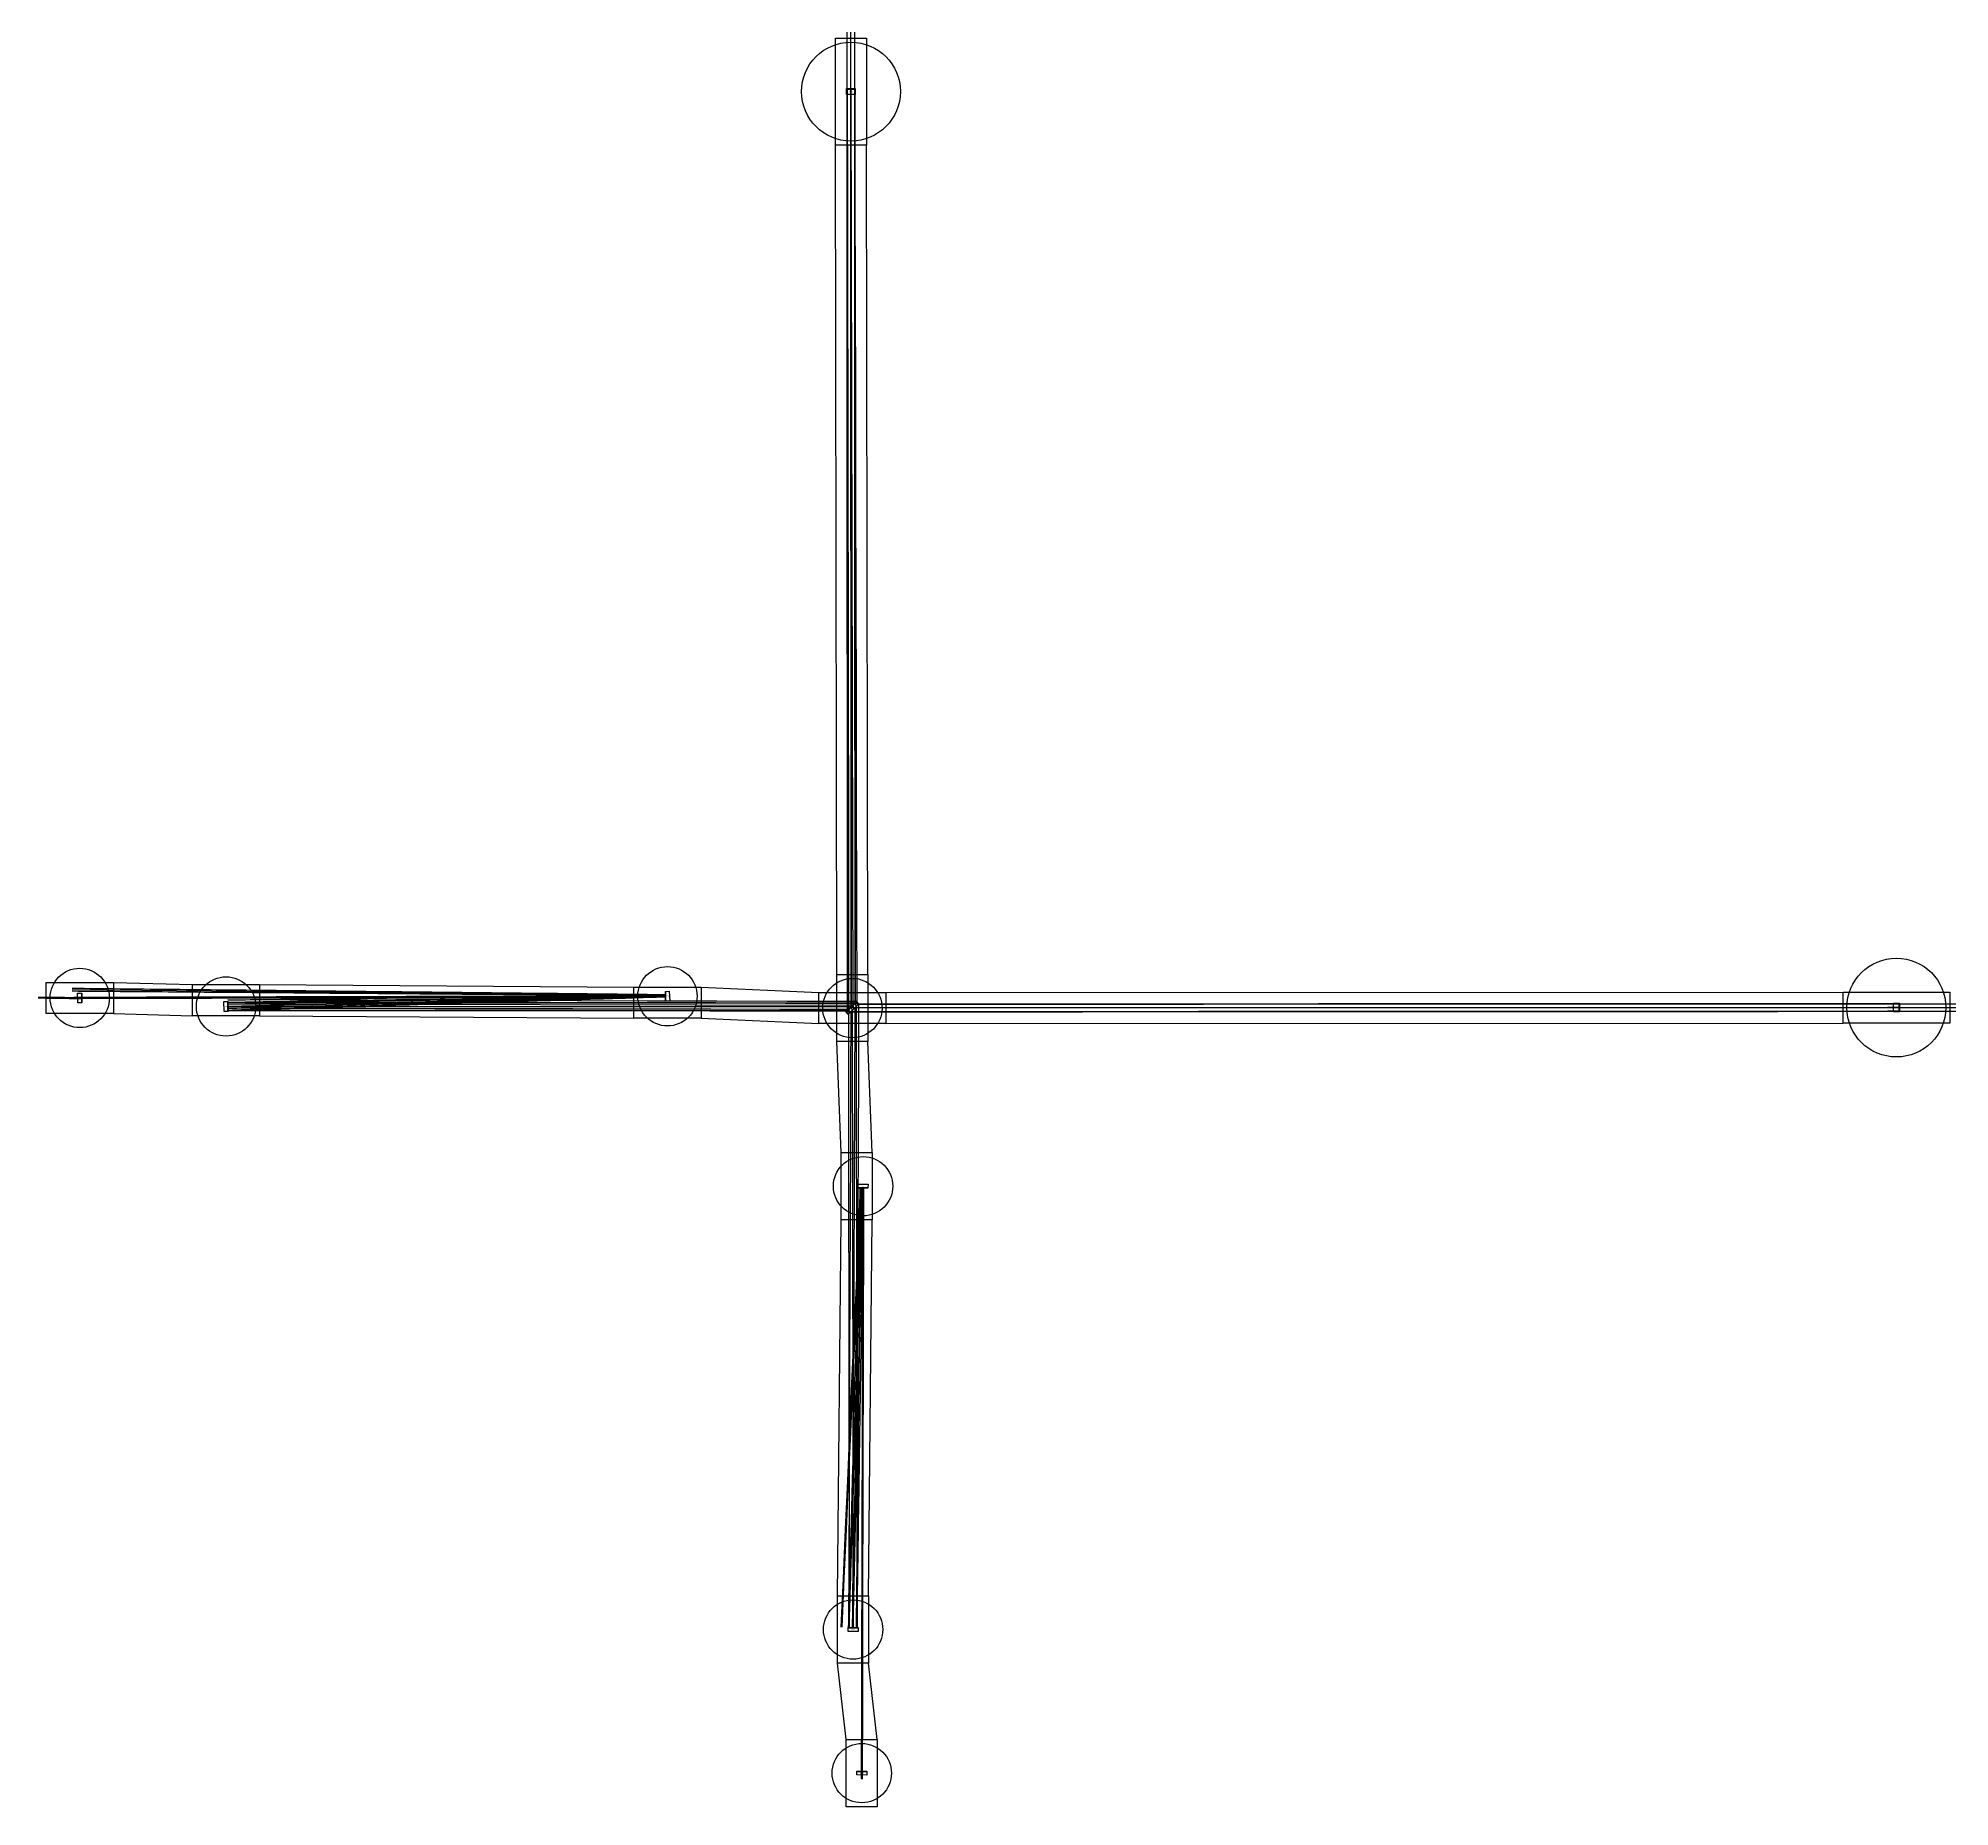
# Model space of a CAD drawing. Header units: millimetres. Extents: x -20562 to 3026807, y -20226 to 3023522.
# Drawn here: x -20562 to 27782, y -20226 to 24497 of the extents above; entities that cross this region are included whole.
import ezdxf

# ---------------------------------------------------------------- set-up
doc = ezdxf.new("R2010")
doc.units = ezdxf.units.MM
for name, color, linetype in [('aux_beam', 3, 'Continuous'), ('aux_beam_width', 4, 'Continuous'), ('main_beam', 1, 'Continuous'), ('main_beam_width', 6, 'Continuous'), ('Mirrors', 255, 'Continuous'), ('text', 255, 'Continuous'), ('Vacuum', 255, 'Continuous')]:
    doc.layers.add(name, color=color, linetype=linetype)

msp = doc.modelspace()

# ---------------------------------------------------------------- linework, layer by layer
at = {"layer": 'aux_beam'}
for p, q in [((-8, 23072), (-7, 23222)), ((-7, 23222), (-7, 23072)), ((-7, 23072), (36, 36)), ((-4701, 292), (-19700, 431)), ((-15764, 72), (-4701, 292)), ((36, 36), (-15764, 72)), ((36, 36), (61, -53)), ((88, -25), (32, -15694)), ((240, -4584), (-251, -15685)), ((32, -15694), (240, -4584))]:
    msp.add_line(p, q, dxfattribs=at)
at = {"layer": 'aux_beam_width'}
for points in [[(-103, 23072), (-103, 23089), (-103, 23105), (-103, 23122), (-103, 23139), (-103, 23155), (-103, 23172), (-103, 23189), (-103, 23205), (-103, 23222)], [(-103, 23222), (-103, 23205), (-103, 23189), (-103, 23172), (-103, 23155), (-103, 23139), (-103, 23122), (-103, 23105), (-103, 23089), (-103, 23072)], [(88, 23072), (88, 23089), (88, 23105), (88, 23122), (88, 23139), (88, 23155), (88, 23172), (88, 23189), (88, 23205), (88, 23222)], [(88, 23222), (88, 23205), (88, 23189), (88, 23172), (88, 23155), (88, 23139), (88, 23122), (88, 23105), (88, 23089), (88, 23072)], [(-103, 23072), (-99, 20501), (-95, 17930), (-91, 15359), (-86, 12789), (-82, 10218), (-78, 7647), (-74, 5076), (-70, 2505), (-66, -66)], [(88, 23072), (94, 20524), (99, 17975), (104, 15427), (110, 12879), (115, 10330), (121, 7782), (126, 5234), (131, 2685), (137, 137)], [(-4701, 277), (-4852, 279), (-5004, 280), (-5155, 281), (-5307, 282), (-5458, 283), (-5610, 285), (-5761, 286), (-5913, 287), (-6064, 288), (-6216, 289), (-6367, 291), (-6519, 292), (-6670, 293), (-6822, 294), (-6973, 295), (-7125, 297), (-7277, 298), (-7428, 299), (-7580, 300), (-7731, 301), (-7883, 303), (-8034, 304), (-8186, 305), (-8337, 306), (-8489, 307), (-8640, 309), (-8792, 310), (-8943, 311), (-9095, 312), (-9246, 313), (-9398, 314), (-9549, 316), (-9701, 317), (-9852, 318), (-10004, 319), (-10155, 320), (-10307, 322), (-10458, 323), (-10610, 324), (-10761, 325), (-10913, 326), (-11064, 328), (-11216, 329), (-11367, 330), (-11519, 331), (-11670, 332), (-11822, 334), (-11973, 335), (-12125, 336), (-12276, 337), (-12428, 338), (-12579, 340), (-12731, 341), (-12882, 342), (-13034, 343), (-13186, 344), (-13337, 346), (-13489, 347), (-13640, 348), (-13792, 349), (-13943, 350), (-14095, 351), (-14246, 353), (-14398, 354), (-14549, 355), (-14701, 356), (-14852, 357), (-15004, 359), (-15155, 360), (-15307, 361), (-15458, 362), (-15610, 363), (-15761, 365), (-15913, 366), (-16064, 367), (-16216, 368), (-16367, 369), (-16519, 371), (-16670, 372), (-16822, 373), (-16973, 374), (-17125, 375), (-17276, 377), (-17428, 378), (-17579, 379), (-17731, 380), (-17882, 381), (-18034, 383), (-18185, 384), (-18337, 385), (-18488, 386), (-18640, 387), (-18792, 388), (-18943, 390), (-19095, 391), (-19246, 392), (-19398, 393), (-19549, 394), (-19701, 396)], [(-4701, 307), (-4852, 309), (-5004, 310), (-5155, 312), (-5307, 313), (-5458, 315), (-5610, 317), (-5761, 318), (-5913, 320), (-6064, 321), (-6216, 323), (-6367, 325), (-6519, 326), (-6671, 328), (-6822, 330), (-6974, 331), (-7125, 333), (-7277, 334), (-7428, 336), (-7580, 338), (-7731, 339), (-7883, 341), (-8034, 342), (-8186, 344), (-8337, 346), (-8489, 347), (-8640, 349), (-8792, 350), (-8943, 352), (-9095, 354), (-9246, 355), (-9398, 357), (-9549, 358), (-9701, 360), (-9852, 362), (-10004, 363), (-10155, 365), (-10307, 367), (-10458, 368), (-10610, 370), (-10761, 371), (-10913, 373), (-11064, 375), (-11216, 376), (-11367, 378), (-11519, 379), (-11670, 381), (-11822, 383), (-11973, 384), (-12125, 386), (-12276, 387), (-12428, 389), (-12579, 391), (-12731, 392), (-12882, 394), (-13034, 395), (-13185, 397), (-13337, 399), (-13488, 400), (-13640, 402), (-13791, 404), (-13943, 405), (-14094, 407), (-14246, 408), (-14397, 410), (-14549, 412), (-14700, 413), (-14852, 415), (-15003, 416), (-15155, 418), (-15306, 420), (-15458, 421), (-15609, 423), (-15761, 424), (-15912, 426), (-16064, 428), (-16215, 429), (-16367, 431), (-16518, 433), (-16670, 434), (-16821, 436), (-16973, 437), (-17124, 439), (-17276, 441), (-17427, 442), (-17579, 444), (-17730, 445), (-17882, 447), (-18033, 449), (-18185, 450), (-18336, 452), (-18488, 453), (-18639, 455), (-18791, 457), (-18942, 458), (-19094, 460), (-19245, 461), (-19397, 463), (-19548, 465), (-19700, 466)], [(-15765, 178), (-15653, 179), (-15542, 180), (-15430, 182), (-15318, 183), (-15206, 184), (-15095, 186), (-14983, 187), (-14871, 188), (-14759, 189), (-14647, 191), (-14536, 192), (-14424, 193), (-14312, 195), (-14200, 196), (-14089, 197), (-13977, 199), (-13865, 200), (-13753, 201), (-13642, 203), (-13530, 204), (-13418, 205), (-13306, 206), (-13195, 208), (-13083, 209), (-12971, 210), (-12859, 212), (-12748, 213), (-12636, 214), (-12524, 216), (-12412, 217), (-12301, 218), (-12189, 220), (-12077, 221), (-11965, 222), (-11854, 223), (-11742, 225), (-11630, 226), (-11518, 227), (-11406, 229), (-11295, 230), (-11183, 231), (-11071, 233), (-10959, 234), (-10848, 235), (-10736, 236), (-10624, 238), (-10512, 239), (-10401, 240), (-10289, 242), (-10177, 243), (-10065, 244), (-9954, 246), (-9842, 247), (-9730, 248), (-9618, 250), (-9507, 251), (-9395, 252), (-9283, 253), (-9171, 255), (-9060, 256), (-8948, 257), (-8836, 259), (-8724, 260), (-8613, 261), (-8501, 263), (-8389, 264), (-8277, 265), (-8165, 267), (-8054, 268), (-7942, 269), (-7830, 270), (-7718, 272), (-7607, 273), (-7495, 274), (-7383, 276), (-7271, 277), (-7160, 278), (-7048, 280), (-6936, 281), (-6824, 282), (-6713, 283), (-6601, 285), (-6489, 286), (-6377, 287), (-6266, 289), (-6154, 290), (-6042, 291), (-5930, 293), (-5819, 294), (-5707, 295), (-5595, 297), (-5483, 298), (-5371, 299), (-5260, 300), (-5148, 302), (-5036, 303), (-4924, 304), (-4813, 306), (-4701, 307)], [(137, 137), (-1630, 141), (-3397, 146), (-5164, 150), (-6931, 155), (-8698, 160), (-10464, 164), (-12231, 169), (-13998, 173), (-15765, 178)], [(-15763, -34), (-15651, -31), (-15540, -28), (-15428, -24), (-15316, -21), (-15205, -18), (-15093, -15), (-14981, -12), (-14869, -9), (-14758, -6), (-14646, -2), (-14534, 1), (-14422, 4), (-14311, 7), (-14199, 10), (-14087, 13), (-13975, 16), (-13864, 20), (-13752, 23), (-13640, 26), (-13528, 29), (-13417, 32), (-13305, 35), (-13193, 38), (-13081, 42), (-12970, 45), (-12858, 48), (-12746, 51), (-12634, 54), (-12523, 57), (-12411, 60), (-12299, 64), (-12187, 67), (-12076, 70), (-11964, 73), (-11852, 76), (-11741, 79), (-11629, 82), (-11517, 86), (-11405, 89), (-11294, 92), (-11182, 95), (-11070, 98), (-10958, 101), (-10847, 105), (-10735, 108), (-10623, 111), (-10511, 114), (-10400, 117), (-10288, 120), (-10176, 123), (-10064, 127), (-9953, 130), (-9841, 133), (-9729, 136), (-9617, 139), (-9506, 142), (-9394, 145), (-9282, 149), (-9170, 152), (-9059, 155), (-8947, 158), (-8835, 161), (-8723, 164), (-8612, 167), (-8500, 171), (-8388, 174), (-8277, 177), (-8165, 180), (-8053, 183), (-7941, 186), (-7830, 189), (-7718, 193), (-7606, 196), (-7494, 199), (-7383, 202), (-7271, 205), (-7159, 208), (-7047, 211), (-6936, 215), (-6824, 218), (-6712, 221), (-6600, 224), (-6489, 227), (-6377, 230), (-6265, 233), (-6153, 237), (-6042, 240), (-5930, 243), (-5818, 246), (-5706, 249), (-5595, 252), (-5483, 255), (-5371, 259), (-5259, 262), (-5148, 265), (-5036, 268), (-4924, 271), (-4813, 274), (-4701, 277)], [(186, 72), (180, -1680), (174, -3431), (168, -5183), (162, -6935), (155, -8687), (149, -10439), (143, -12191), (137, -13943), (131, -15695)], [(137, 137), (140, 127), (143, 117), (145, 107), (148, 98), (151, 88), (154, 78), (156, 68), (159, 58), (162, 49)], [(-66, -66), (-1810, -62), (-3554, -59), (-5298, -55), (-7042, -52), (-8787, -48), (-10531, -45), (-12275, -41), (-14019, -37), (-15763, -34)], [(-66, -66), (-63, -76), (-60, -85), (-58, -95), (-55, -105), (-52, -115), (-49, -124), (-46, -134), (-44, -144), (-41, -154)], [(-9, -122), (-16, -1852), (-22, -3582), (-28, -5312), (-35, -7042), (-41, -8772), (-47, -10502), (-54, -12232), (-60, -13962), (-66, -15692)], [(229, -4584), (174, -5817), (120, -7050), (65, -8284), (10, -9517), (-44, -10751), (-99, -11984), (-153, -13218), (-208, -14451), (-263, -15684)], [(252, -4584), (197, -5818), (143, -7051), (88, -8285), (34, -9518), (-21, -10752), (-76, -11985), (-130, -13218), (-185, -14452), (-239, -15685)], [(-66, -15692), (-63, -15580), (-60, -15468), (-57, -15356), (-54, -15244), (-52, -15131), (-49, -15019), (-46, -14907), (-43, -14795), (-40, -14683), (-37, -14570), (-34, -14458), (-31, -14346), (-28, -14234), (-25, -14122), (-22, -14009), (-19, -13897), (-16, -13785), (-13, -13673), (-10, -13560), (-7, -13448), (-4, -13336), (-1, -13224), (2, -13112), (5, -12999), (8, -12887), (11, -12775), (14, -12663), (17, -12551), (20, -12438), (23, -12326), (26, -12214), (29, -12102), (32, -11990), (35, -11877), (38, -11765), (41, -11653), (44, -11541), (47, -11428), (50, -11316), (53, -11204), (56, -11092), (59, -10980), (62, -10867), (65, -10755), (68, -10643), (71, -10531), (74, -10419), (77, -10306), (80, -10194), (83, -10082), (86, -9970), (89, -9858), (92, -9745), (95, -9633), (98, -9521), (101, -9409), (104, -9296), (106, -9184), (109, -9072), (112, -8960), (115, -8848), (118, -8735), (121, -8623), (124, -8511), (127, -8399), (130, -8287), (133, -8174), (136, -8062), (139, -7950), (142, -7838), (145, -7726), (148, -7613), (151, -7501), (154, -7389), (157, -7277), (160, -7164), (163, -7052), (166, -6940), (169, -6828), (172, -6716), (175, -6603), (178, -6491), (181, -6379), (184, -6267), (187, -6155), (190, -6042), (193, -5930), (196, -5818), (199, -5706), (202, -5594), (205, -5481), (208, -5369), (211, -5257), (214, -5145), (217, -5032), (220, -4920), (223, -4808), (226, -4696), (229, -4584)], [(131, -15695), (132, -15582), (133, -15470), (135, -15358), (136, -15246), (137, -15134), (138, -15021), (140, -14909), (141, -14797), (142, -14685), (143, -14572), (144, -14460), (146, -14348), (147, -14236), (148, -14124), (149, -14011), (151, -13899), (152, -13787), (153, -13675), (154, -13562), (155, -13450), (157, -13338), (158, -13226), (159, -13114), (160, -13001), (162, -12889), (163, -12777), (164, -12665), (165, -12552), (166, -12440), (168, -12328), (169, -12216), (170, -12103), (171, -11991), (173, -11879), (174, -11767), (175, -11655), (176, -11542), (177, -11430), (179, -11318), (180, -11206), (181, -11093), (182, -10981), (184, -10869), (185, -10757), (186, -10645), (187, -10532), (188, -10420), (190, -10308), (191, -10196), (192, -10083), (193, -9971), (195, -9859), (196, -9747), (197, -9635), (198, -9522), (199, -9410), (201, -9298), (202, -9186), (203, -9073), (204, -8961), (206, -8849), (207, -8737), (208, -8624), (209, -8512), (210, -8400), (212, -8288), (213, -8176), (214, -8063), (215, -7951), (217, -7839), (218, -7727), (219, -7614), (220, -7502), (221, -7390), (223, -7278), (224, -7166), (225, -7053), (226, -6941), (228, -6829), (229, -6717), (230, -6604), (231, -6492), (232, -6380), (234, -6268), (235, -6156), (236, -6043), (237, -5931), (239, -5819), (240, -5707), (241, -5594), (242, -5482), (243, -5370), (245, -5258), (246, -5145), (247, -5033), (248, -4921), (250, -4809), (251, -4697), (252, -4584)]]:
    msp.add_lwpolyline(points, dxfattribs=at)
at = {"layer": 'main_beam'}
for p, q in [((-8, 23222), (-8, 3023222)), ((-8, 23222), (-8, 3023222)), ((-8, 23072), (-8, 23222)), ((0, 0), (-8, 23072)), ((-8, 23072), (0, 0)), ((-20562, 239), (-19562, 226)), ((-19562, 226), (-19662, 228)), ((-19562, 226), (-19462, 227)), ((-19462, 227), (-19562, 226)), ((-19462, 227), (-4701, 269)), ((-4701, 269), (-19462, 227)), ((-19462, 227), (-4701, 269)), ((-4701, 269), (-15764, 12)), ((-15764, 12), (-4701, 269)), ((-15764, 12), (0, 0)), ((0, 0), (-15764, 12)), ((0, 0), (88, -25)), ((88, -25), (0, 0)), ((0, 0), (25, -88)), ((0, 0), (25, -88)), ((25, -88), (47, -15694)), ((25, -88), (47, -15694)), ((88, -25), (26357, -16)), ((26357, -16), (88, -25)), ((26357, -16), (26207, -16)), ((26357, -16), (26507, -16)), ((26507, -16), (26357, -16)), ((26507, -16), (3026507, -16)), ((26507, -16), (3026507, -16)), ((47, -15694), (297, -4585)), ((47, -15694), (297, -4585)), ((297, -4585), (265, -19326)), ((297, -4585), (265, -19326)), ((265, -19326), (265, -19426)), ((265, -19326), (265, -19426)), ((265, -19426), (266, -19526)), ((265, -19426), (266, -19526))]:
    msp.add_line(p, q, dxfattribs=at)
at = {"layer": 'main_beam_width'}
for points in [[(-103, 23222), (-99, 102169), (-95, 181117), (-91, 260064), (-88, 339011), (-84, 417959), (-80, 496906), (-77, 575854), (-73, 654801), (-70, 733748), (-67, 812696), (-64, 891643), (-61, 970590), (-59, 1049538), (-56, 1128485), (-55, 1207433), (-53, 1286380), (-52, 1365327), (-51, 1444275), (-51, 1523222), (-51, 1602169), (-52, 1681117), (-53, 1760064), (-55, 1839011), (-57, 1917959), (-59, 1996906), (-61, 2075854), (-64, 2154801), (-67, 2233748), (-70, 2312696), (-74, 2391643), (-77, 2470590), (-80, 2549538), (-84, 2628485), (-88, 2707433), (-92, 2786380), (-96, 2865327), (-99, 2944275), (-103, 3023222)], [(-103, 23222), (-99, 102169), (-95, 181117), (-91, 260064), (-88, 339011), (-84, 417959), (-80, 496906), (-77, 575854), (-73, 654801), (-70, 733748), (-67, 812696), (-64, 891643), (-61, 970590), (-59, 1049538), (-56, 1128485), (-55, 1207433), (-53, 1286380), (-52, 1365327), (-51, 1444275), (-51, 1523222), (-51, 1602169), (-52, 1681117), (-53, 1760064), (-55, 1839011), (-57, 1917959), (-59, 1996906), (-61, 2075854), (-64, 2154801), (-67, 2233748), (-70, 2312696), (-74, 2391643), (-77, 2470590), (-80, 2549538), (-84, 2628485), (-88, 2707433), (-92, 2786380), (-96, 2865327), (-99, 2944275), (-103, 3023222)], [(88, 23222), (84, 102169), (80, 181117), (76, 260064), (72, 339011), (69, 417959), (65, 496906), (61, 575854), (58, 654801), (55, 733748), (52, 812696), (49, 891643), (46, 970590), (43, 1049538), (41, 1128485), (39, 1207433), (38, 1286380), (37, 1365327), (36, 1444275), (36, 1523222), (36, 1602169), (37, 1681117), (38, 1760064), (40, 1839011), (41, 1917959), (44, 1996906), (46, 2075854), (49, 2154801), (52, 2233748), (55, 2312696), (58, 2391643), (62, 2470590), (65, 2549538), (69, 2628485), (73, 2707433), (76, 2786380), (80, 2865327), (84, 2944275), (88, 3023222)], [(88, 23222), (84, 102169), (80, 181117), (76, 260064), (72, 339011), (69, 417959), (65, 496906), (61, 575854), (58, 654801), (55, 733748), (52, 812696), (49, 891643), (46, 970590), (43, 1049538), (41, 1128485), (39, 1207433), (38, 1286380), (37, 1365327), (36, 1444275), (36, 1523222), (36, 1602169), (37, 1681117), (38, 1760064), (40, 1839011), (41, 1917959), (44, 1996906), (46, 2075854), (49, 2154801), (52, 2233748), (55, 2312696), (58, 2391643), (62, 2470590), (65, 2549538), (69, 2628485), (73, 2707433), (76, 2786380), (80, 2865327), (84, 2944275), (88, 3023222)], [(-103, 23072), (-103, 23089), (-103, 23105), (-103, 23122), (-103, 23139), (-103, 23155), (-103, 23172), (-103, 23189), (-103, 23205), (-103, 23222)], [(88, 23072), (88, 23089), (88, 23105), (88, 23122), (88, 23139), (88, 23155), (88, 23172), (88, 23189), (88, 23205), (88, 23222)], [(-97, -97), (-98, 2477), (-99, 5051), (-99, 7626), (-100, 10200), (-101, 12774), (-101, 15349), (-102, 17923), (-102, 20498), (-103, 23072)], [(-103, 23072), (-102, 20498), (-102, 17923), (-101, 15349), (-101, 12774), (-100, 10200), (-99, 7626), (-99, 5051), (-98, 2477), (-97, -97)], [(97, 97), (96, 2650), (95, 5203), (94, 7756), (93, 10308), (92, 12861), (91, 15414), (90, 17966), (89, 20519), (88, 23072)], [(88, 23072), (89, 20519), (90, 17966), (91, 15414), (92, 12861), (93, 10308), (94, 7756), (95, 5203), (96, 2650), (97, 97)], [(-20562, 251), (-20451, 250), (-20340, 249), (-20229, 247), (-20118, 246), (-20007, 244), (-19896, 243), (-19785, 241), (-19674, 240), (-19563, 238)], [(-20562, 227), (-20450, 226), (-20339, 224), (-20228, 223), (-20117, 222), (-20006, 220), (-19895, 219), (-19784, 217), (-19673, 216), (-19562, 214)], [(-19563, 238), (-19574, 239), (-19585, 239), (-19596, 239), (-19607, 239), (-19618, 239), (-19629, 239), (-19640, 239), (-19651, 240), (-19662, 240)], [(-19562, 214), (-19573, 215), (-19584, 215), (-19595, 215), (-19606, 215), (-19618, 215), (-19629, 215), (-19640, 215), (-19651, 216), (-19662, 216)], [(-19563, 238), (-19551, 238), (-19540, 239), (-19529, 239), (-19518, 239), (-19507, 239), (-19496, 239), (-19484, 239), (-19473, 239), (-19462, 239)], [(-19462, 239), (-19473, 239), (-19484, 239), (-19496, 239), (-19507, 239), (-19518, 239), (-19529, 239), (-19540, 239), (-19551, 238), (-19563, 238)], [(-19562, 214), (-19551, 214), (-19540, 214), (-19528, 214), (-19517, 215), (-19506, 215), (-19495, 215), (-19484, 215), (-19473, 215), (-19462, 215)], [(-19462, 215), (-19473, 215), (-19484, 215), (-19495, 215), (-19506, 215), (-19517, 215), (-19528, 214), (-19540, 214), (-19551, 214), (-19562, 214)], [(-19462, 239), (-17822, 243), (-16182, 248), (-14542, 253), (-12902, 257), (-11261, 262), (-9621, 267), (-7981, 271), (-6341, 276), (-4701, 281)], [(-4701, 281), (-6341, 276), (-7981, 271), (-9621, 267), (-11261, 262), (-12902, 257), (-14542, 253), (-16182, 248), (-17822, 243), (-19462, 239)], [(-19462, 239), (-17822, 243), (-16182, 248), (-14542, 253), (-12902, 257), (-11261, 262), (-9621, 267), (-7981, 271), (-6341, 276), (-4701, 281)], [(-19462, 215), (-17822, 219), (-16182, 224), (-14542, 229), (-12901, 233), (-11261, 238), (-9621, 243), (-7981, 247), (-6341, 252), (-4700, 257)], [(-4700, 257), (-6341, 252), (-7981, 247), (-9621, 243), (-11261, 238), (-12901, 233), (-14542, 229), (-16182, 224), (-17822, 219), (-19462, 215)], [(-19462, 215), (-17822, 219), (-16182, 224), (-14542, 229), (-12901, 233), (-11261, 238), (-9621, 243), (-7981, 247), (-6341, 252), (-4701, 257)], [(-4701, 281), (-4813, 279), (-4924, 277), (-5036, 276), (-5148, 274), (-5260, 272), (-5371, 270), (-5483, 269), (-5595, 267), (-5707, 265), (-5818, 264), (-5930, 262), (-6042, 260), (-6154, 258), (-6265, 257), (-6377, 255), (-6489, 253), (-6601, 252), (-6712, 250), (-6824, 248), (-6936, 246), (-7048, 245), (-7159, 243), (-7271, 241), (-7383, 240), (-7495, 238), (-7606, 236), (-7718, 234), (-7830, 233), (-7942, 231), (-8053, 229), (-8165, 228), (-8277, 226), (-8389, 224), (-8501, 222), (-8612, 221), (-8724, 219), (-8836, 217), (-8948, 216), (-9059, 214), (-9171, 212), (-9283, 210), (-9395, 209), (-9506, 207), (-9618, 205), (-9730, 204), (-9842, 202), (-9953, 200), (-10065, 198), (-10177, 197), (-10289, 195), (-10400, 193), (-10512, 192), (-10624, 190), (-10736, 188), (-10847, 186), (-10959, 185), (-11071, 183), (-11183, 181), (-11294, 180), (-11406, 178), (-11518, 176), (-11630, 174), (-11741, 173), (-11853, 171), (-11965, 169), (-12077, 168), (-12188, 166), (-12300, 164), (-12412, 162), (-12524, 161), (-12636, 159), (-12747, 157), (-12859, 156), (-12971, 154), (-13083, 152), (-13194, 151), (-13306, 149), (-13418, 147), (-13530, 145), (-13641, 144), (-13753, 142), (-13865, 140), (-13977, 139), (-14088, 137), (-14200, 135), (-14312, 133), (-14424, 132), (-14535, 130), (-14647, 128), (-14759, 127), (-14871, 125), (-14982, 123), (-15094, 121), (-15206, 120), (-15318, 118), (-15429, 116), (-15541, 115), (-15653, 113), (-15765, 111)], [(-15765, 111), (-15653, 113), (-15541, 115), (-15429, 116), (-15318, 118), (-15206, 120), (-15094, 121), (-14982, 123), (-14871, 125), (-14759, 127), (-14647, 128), (-14535, 130), (-14424, 132), (-14312, 133), (-14200, 135), (-14088, 137), (-13977, 139), (-13865, 140), (-13753, 142), (-13641, 144), (-13530, 145), (-13418, 147), (-13306, 149), (-13194, 151), (-13083, 152), (-12971, 154), (-12859, 156), (-12747, 157), (-12636, 159), (-12524, 161), (-12412, 162), (-12300, 164), (-12188, 166), (-12077, 168), (-11965, 169), (-11853, 171), (-11741, 173), (-11630, 174), (-11518, 176), (-11406, 178), (-11294, 180), (-11183, 181), (-11071, 183), (-10959, 185), (-10847, 186), (-10736, 188), (-10624, 190), (-10512, 192), (-10400, 193), (-10289, 195), (-10177, 197), (-10065, 198), (-9953, 200), (-9842, 202), (-9730, 204), (-9618, 205), (-9506, 207), (-9395, 209), (-9283, 210), (-9171, 212), (-9059, 214), (-8948, 216), (-8836, 217), (-8724, 219), (-8612, 221), (-8501, 222), (-8389, 224), (-8277, 226), (-8165, 228), (-8053, 229), (-7942, 231), (-7830, 233), (-7718, 234), (-7606, 236), (-7495, 238), (-7383, 240), (-7271, 241), (-7159, 243), (-7048, 245), (-6936, 246), (-6824, 248), (-6712, 250), (-6601, 252), (-6489, 253), (-6377, 255), (-6265, 257), (-6154, 258), (-6042, 260), (-5930, 262), (-5818, 264), (-5707, 265), (-5595, 267), (-5483, 269), (-5371, 270), (-5260, 272), (-5148, 274), (-5036, 276), (-4924, 277), (-4813, 279), (-4701, 281)], [(-15765, 111), (-14002, 110), (-12240, 108), (-10477, 107), (-8715, 105), (-6952, 104), (-5190, 102), (-3427, 100), (-1665, 99), (97, 97)], [(97, 97), (-1665, 99), (-3427, 100), (-5190, 102), (-6952, 104), (-8715, 105), (-10477, 107), (-12240, 108), (-14002, 110), (-15765, 111)], [(-4700, 257), (-4812, 253), (-4924, 250), (-5036, 246), (-5147, 243), (-5259, 239), (-5371, 236), (-5483, 232), (-5594, 229), (-5706, 225), (-5818, 222), (-5930, 218), (-6041, 215), (-6153, 212), (-6265, 208), (-6377, 205), (-6488, 201), (-6600, 198), (-6712, 194), (-6824, 191), (-6935, 187), (-7047, 184), (-7159, 180), (-7270, 177), (-7382, 173), (-7494, 170), (-7606, 166), (-7717, 163), (-7829, 159), (-7941, 156), (-8053, 153), (-8164, 149), (-8276, 146), (-8388, 142), (-8500, 139), (-8611, 135), (-8723, 132), (-8835, 128), (-8947, 125), (-9058, 121), (-9170, 118), (-9282, 114), (-9393, 111), (-9505, 107), (-9617, 104), (-9729, 101), (-9840, 97), (-9952, 94), (-10064, 90), (-10176, 87), (-10287, 83), (-10399, 80), (-10511, 76), (-10623, 73), (-10734, 69), (-10846, 66), (-10958, 62), (-11070, 59), (-11181, 55), (-11293, 52), (-11405, 49), (-11516, 45), (-11628, 42), (-11740, 38), (-11852, 35), (-11963, 31), (-12075, 28), (-12187, 24), (-12299, 21), (-12410, 17), (-12522, 14), (-12634, 10), (-12746, 7), (-12857, 3), (-12969, 0), (-13081, -3), (-13193, -7), (-13304, -10), (-13416, -14), (-13528, -17), (-13639, -21), (-13751, -24), (-13863, -28), (-13975, -31), (-14086, -35), (-14198, -38), (-14310, -42), (-14422, -45), (-14533, -49), (-14645, -52), (-14757, -55), (-14869, -59), (-14980, -62), (-15092, -66), (-15204, -69), (-15316, -73), (-15427, -76), (-15539, -80), (-15651, -83), (-15762, -87)], [(-15762, -87), (-15651, -83), (-15539, -80), (-15427, -76), (-15316, -73), (-15204, -69), (-15092, -66), (-14980, -62), (-14869, -59), (-14757, -55), (-14645, -52), (-14533, -49), (-14422, -45), (-14310, -42), (-14198, -38), (-14086, -35), (-13975, -31), (-13863, -28), (-13751, -24), (-13639, -21), (-13528, -17), (-13416, -14), (-13304, -10), (-13193, -7), (-13081, -3), (-12969, 0), (-12857, 3), (-12746, 7), (-12634, 10), (-12522, 14), (-12410, 17), (-12299, 21), (-12187, 24), (-12075, 28), (-11963, 31), (-11852, 35), (-11740, 38), (-11628, 42), (-11516, 45), (-11405, 49), (-11293, 52), (-11181, 55), (-11070, 59), (-10958, 62), (-10846, 66), (-10734, 69), (-10623, 73), (-10511, 76), (-10399, 80), (-10287, 83), (-10176, 87), (-10064, 90), (-9952, 94), (-9840, 97), (-9729, 101), (-9617, 104), (-9505, 107), (-9393, 111), (-9282, 114), (-9170, 118), (-9058, 121), (-8947, 125), (-8835, 128), (-8723, 132), (-8611, 135), (-8500, 139), (-8388, 142), (-8276, 146), (-8164, 149), (-8053, 153), (-7941, 156), (-7829, 159), (-7717, 163), (-7606, 166), (-7494, 170), (-7382, 173), (-7270, 177), (-7159, 180), (-7047, 184), (-6935, 187), (-6824, 191), (-6712, 194), (-6600, 198), (-6488, 201), (-6377, 205), (-6265, 208), (-6153, 212), (-6041, 215), (-5930, 218), (-5818, 222), (-5706, 225), (-5594, 229), (-5483, 232), (-5371, 236), (-5259, 239), (-5147, 243), (-5036, 246), (-4924, 250), (-4812, 253), (-4700, 257)], [(97, 97), (107, 95), (117, 92), (127, 89), (137, 86), (147, 84), (156, 81), (166, 78), (176, 75), (186, 72)], [(186, 72), (176, 75), (166, 78), (156, 81), (147, 84), (137, 86), (127, 89), (117, 92), (107, 95), (97, 97)], [(97, 97), (100, 88), (103, 78), (106, 68), (109, 58), (111, 48), (114, 39), (117, 29), (120, 19), (122, 9)], [(97, 97), (100, 88), (103, 78), (106, 68), (109, 58), (111, 48), (114, 39), (117, 29), (120, 19), (122, 9)], [(122, 9), (125, -1736), (128, -3481), (130, -5226), (133, -6970), (136, -8715), (138, -10460), (141, -12205), (144, -13950), (146, -15695)], [(122, 9), (125, -1736), (128, -3481), (130, -5226), (133, -6970), (136, -8715), (138, -10460), (141, -12205), (144, -13950), (146, -15695)], [(186, 72), (3094, 73), (6002, 74), (8910, 74), (11818, 75), (14725, 76), (17633, 77), (20541, 77), (23449, 78), (26357, 79)], [(26357, 79), (23449, 78), (20541, 77), (17633, 77), (14725, 76), (11818, 75), (8910, 74), (6002, 74), (3094, 73), (186, 72)], [(26357, 79), (26340, 79), (26324, 79), (26307, 79), (26290, 79), (26274, 79), (26257, 79), (26240, 79), (26224, 79), (26207, 79)], [(26357, 79), (26374, 79), (26390, 79), (26407, 79), (26424, 79), (26440, 79), (26457, 79), (26474, 79), (26490, 79), (26507, 79)], [(26507, 79), (26490, 79), (26474, 79), (26457, 79), (26440, 79), (26424, 79), (26407, 79), (26390, 79), (26374, 79), (26357, 79)], [(26507, 79), (105454, 75), (184402, 71), (263349, 67), (342297, 63), (421244, 59), (500191, 56), (579139, 52), (658086, 49), (737033, 45), (815981, 42), (894928, 39), (973876, 36), (1052823, 34), (1131770, 32), (1210718, 30), (1289665, 29), (1368612, 28), (1447560, 27), (1526507, 27), (1605454, 27), (1684402, 28), (1763349, 29), (1842297, 31), (1921244, 33), (2000191, 35), (2079139, 38), (2158086, 41), (2237033, 44), (2315981, 47), (2394928, 50), (2473876, 54), (2552823, 57), (2631770, 61), (2710718, 65), (2789665, 69), (2868612, 73), (2947560, 77), (3026507, 81)], [(26507, 79), (105454, 75), (184402, 71), (263349, 67), (342297, 63), (421244, 59), (500191, 56), (579139, 52), (658086, 49), (737033, 45), (815981, 42), (894928, 39), (973876, 36), (1052823, 34), (1131770, 32), (1210718, 30), (1289665, 29), (1368612, 28), (1447560, 27), (1526507, 27), (1605454, 27), (1684402, 28), (1763349, 29), (1842297, 31), (1921244, 33), (2000191, 35), (2079139, 38), (2158086, 41), (2237033, 44), (2315981, 47), (2394928, 50), (2473876, 54), (2552823, 57), (2631770, 61), (2710718, 65), (2789665, 69), (2868612, 73), (2947560, 77), (3026507, 81)], [(-15762, -87), (-14022, -88), (-12281, -89), (-10541, -90), (-8800, -91), (-7060, -93), (-5319, -94), (-3579, -95), (-1838, -96), (-97, -97)], [(-97, -97), (-1838, -96), (-3579, -95), (-5319, -94), (-7060, -93), (-8800, -91), (-10541, -90), (-12281, -89), (-14022, -88), (-15762, -87)], [(-97, -97), (-88, -100), (-78, -103), (-68, -106), (-58, -109), (-49, -111), (-39, -114), (-29, -117), (-19, -120), (-9, -122)], [(-9, -122), (-19, -120), (-29, -117), (-39, -114), (-49, -111), (-58, -109), (-68, -106), (-78, -103), (-88, -100), (-97, -97)], [(-97, -97), (-95, -107), (-92, -117), (-89, -127), (-86, -137), (-84, -146), (-81, -156), (-78, -166), (-75, -176), (-73, -185)], [(-97, -97), (-95, -107), (-92, -117), (-89, -127), (-86, -137), (-84, -146), (-81, -156), (-78, -166), (-75, -176), (-73, -185)], [(-73, -185), (-70, -1908), (-68, -3631), (-66, -5354), (-63, -7077), (-61, -8801), (-59, -10524), (-56, -12247), (-54, -13970), (-52, -15693)], [(-73, -185), (-70, -1908), (-68, -3631), (-66, -5354), (-63, -7077), (-61, -8801), (-59, -10524), (-56, -12247), (-54, -13970), (-52, -15693)], [(-9, -122), (2920, -121), (5850, -120), (8779, -119), (11709, -118), (14639, -116), (17568, -115), (20498, -114), (23427, -113), (26357, -111)], [(26357, -111), (23427, -113), (20498, -114), (17568, -115), (14639, -116), (11709, -118), (8779, -119), (5850, -120), (2920, -121), (-9, -122)], [(26357, -111), (26340, -111), (26324, -111), (26307, -111), (26290, -111), (26274, -111), (26257, -111), (26240, -111), (26224, -111), (26207, -111)], [(26357, -111), (26374, -111), (26390, -111), (26407, -111), (26424, -111), (26440, -111), (26457, -111), (26474, -111), (26490, -111), (26507, -111)], [(26507, -111), (26490, -111), (26474, -111), (26457, -111), (26440, -111), (26424, -111), (26407, -111), (26390, -111), (26374, -111), (26357, -111)], [(26507, -111), (105454, -107), (184402, -103), (263349, -100), (342297, -96), (421244, -92), (500191, -88), (579139, -85), (658086, -81), (737033, -78), (815981, -75), (894928, -72), (973876, -69), (1052823, -67), (1131770, -65), (1210718, -63), (1289665, -61), (1368612, -60), (1447560, -60), (1526507, -60), (1605454, -60), (1684402, -61), (1763349, -62), (1842297, -64), (1921244, -66), (2000191, -68), (2079139, -71), (2158086, -73), (2237033, -76), (2315981, -80), (2394928, -83), (2473876, -87), (2552823, -90), (2631770, -94), (2710718, -98), (2789665, -101), (2868612, -105), (2947560, -109), (3026507, -113)], [(26507, -111), (105454, -107), (184402, -103), (263349, -100), (342297, -96), (421244, -92), (500191, -88), (579139, -85), (658086, -81), (737033, -78), (815981, -75), (894928, -72), (973876, -69), (1052823, -67), (1131770, -65), (1210718, -63), (1289665, -61), (1368612, -60), (1447560, -60), (1526507, -60), (1605454, -60), (1684402, -61), (1763349, -62), (1842297, -64), (1921244, -66), (2000191, -68), (2079139, -71), (2158086, -73), (2237033, -76), (2315981, -80), (2394928, -83), (2473876, -87), (2552823, -90), (2631770, -94), (2710718, -98), (2789665, -101), (2868612, -105), (2947560, -109), (3026507, -113)], [(-52, -15693), (-48, -15581), (-45, -15468), (-42, -15356), (-38, -15244), (-35, -15132), (-31, -15020), (-28, -14907), (-25, -14795), (-21, -14683), (-18, -14571), (-14, -14459), (-11, -14346), (-7, -14234), (-4, -14122), (-1, -14010), (3, -13898), (6, -13785), (10, -13673), (13, -13561), (16, -13449), (20, -13337), (23, -13224), (27, -13112), (30, -13000), (33, -12888), (37, -12776), (40, -12663), (44, -12551), (47, -12439), (50, -12327), (54, -12215), (57, -12102), (61, -11990), (64, -11878), (68, -11766), (71, -11654), (74, -11541), (78, -11429), (81, -11317), (85, -11205), (88, -11093), (91, -10980), (95, -10868), (98, -10756), (102, -10644), (105, -10532), (108, -10419), (112, -10307), (115, -10195), (119, -10083), (122, -9971), (126, -9858), (129, -9746), (132, -9634), (136, -9522), (139, -9410), (143, -9297), (146, -9185), (149, -9073), (153, -8961), (156, -8849), (160, -8736), (163, -8624), (166, -8512), (170, -8400), (173, -8288), (177, -8175), (180, -8063), (183, -7951), (187, -7839), (190, -7727), (194, -7614), (197, -7502), (201, -7390), (204, -7278), (207, -7166), (211, -7053), (214, -6941), (218, -6829), (221, -6717), (224, -6605), (228, -6492), (231, -6380), (235, -6268), (238, -6156), (241, -6044), (245, -5931), (248, -5819), (252, -5707), (255, -5595), (259, -5483), (262, -5370), (265, -5258), (269, -5146), (272, -5034), (276, -4922), (279, -4809), (282, -4697), (286, -4585)], [(-52, -15693), (-48, -15581), (-45, -15468), (-42, -15356), (-38, -15244), (-35, -15132), (-31, -15020), (-28, -14907), (-25, -14795), (-21, -14683), (-18, -14571), (-14, -14459), (-11, -14346), (-7, -14234), (-4, -14122), (-1, -14010), (3, -13898), (6, -13785), (10, -13673), (13, -13561), (16, -13449), (20, -13337), (23, -13224), (27, -13112), (30, -13000), (33, -12888), (37, -12776), (40, -12663), (44, -12551), (47, -12439), (50, -12327), (54, -12215), (57, -12102), (61, -11990), (64, -11878), (68, -11766), (71, -11654), (74, -11541), (78, -11429), (81, -11317), (85, -11205), (88, -11093), (91, -10980), (95, -10868), (98, -10756), (102, -10644), (105, -10532), (108, -10419), (112, -10307), (115, -10195), (119, -10083), (122, -9971), (126, -9858), (129, -9746), (132, -9634), (136, -9522), (139, -9410), (143, -9297), (146, -9185), (149, -9073), (153, -8961), (156, -8849), (160, -8736), (163, -8624), (166, -8512), (170, -8400), (173, -8288), (177, -8175), (180, -8063), (183, -7951), (187, -7839), (190, -7727), (194, -7614), (197, -7502), (201, -7390), (204, -7278), (207, -7166), (211, -7053), (214, -6941), (218, -6829), (221, -6717), (224, -6605), (228, -6492), (231, -6380), (235, -6268), (238, -6156), (241, -6044), (245, -5931), (248, -5819), (252, -5707), (255, -5595), (259, -5483), (262, -5370), (265, -5258), (269, -5146), (272, -5034), (276, -4922), (279, -4809), (282, -4697), (286, -4585)], [(146, -15695), (148, -15583), (150, -15470), (151, -15358), (153, -15246), (155, -15134), (156, -15022), (158, -14909), (159, -14797), (161, -14685), (163, -14573), (164, -14460), (166, -14348), (168, -14236), (169, -14124), (171, -14012), (173, -13899), (174, -13787), (176, -13675), (178, -13563), (179, -13450), (181, -13338), (182, -13226), (184, -13114), (186, -13002), (187, -12889), (189, -12777), (191, -12665), (192, -12553), (194, -12441), (196, -12328), (197, -12216), (199, -12104), (201, -11992), (202, -11879), (204, -11767), (206, -11655), (207, -11543), (209, -11431), (210, -11318), (212, -11206), (214, -11094), (215, -10982), (217, -10869), (219, -10757), (220, -10645), (222, -10533), (224, -10421), (225, -10308), (227, -10196), (229, -10084), (230, -9972), (232, -9860), (233, -9747), (235, -9635), (237, -9523), (238, -9411), (240, -9298), (242, -9186), (243, -9074), (245, -8962), (247, -8850), (248, -8737), (250, -8625), (252, -8513), (253, -8401), (255, -8289), (257, -8176), (258, -8064), (260, -7952), (261, -7840), (263, -7727), (265, -7615), (266, -7503), (268, -7391), (270, -7279), (271, -7166), (273, -7054), (275, -6942), (276, -6830), (278, -6717), (280, -6605), (281, -6493), (283, -6381), (285, -6269), (286, -6156), (288, -6044), (289, -5932), (291, -5820), (293, -5708), (294, -5595), (296, -5483), (298, -5371), (299, -5259), (301, -5146), (303, -5034), (304, -4922), (306, -4810), (308, -4698), (309, -4585)], [(146, -15695), (148, -15583), (150, -15470), (151, -15358), (153, -15246), (155, -15134), (156, -15022), (158, -14909), (159, -14797), (161, -14685), (163, -14573), (164, -14460), (166, -14348), (168, -14236), (169, -14124), (171, -14012), (173, -13899), (174, -13787), (176, -13675), (178, -13563), (179, -13450), (181, -13338), (182, -13226), (184, -13114), (186, -13002), (187, -12889), (189, -12777), (191, -12665), (192, -12553), (194, -12441), (196, -12328), (197, -12216), (199, -12104), (201, -11992), (202, -11879), (204, -11767), (206, -11655), (207, -11543), (209, -11431), (210, -11318), (212, -11206), (214, -11094), (215, -10982), (217, -10869), (219, -10757), (220, -10645), (222, -10533), (224, -10421), (225, -10308), (227, -10196), (229, -10084), (230, -9972), (232, -9860), (233, -9747), (235, -9635), (237, -9523), (238, -9411), (240, -9298), (242, -9186), (243, -9074), (245, -8962), (247, -8850), (248, -8737), (250, -8625), (252, -8513), (253, -8401), (255, -8289), (257, -8176), (258, -8064), (260, -7952), (261, -7840), (263, -7727), (265, -7615), (266, -7503), (268, -7391), (270, -7279), (271, -7166), (273, -7054), (275, -6942), (276, -6830), (278, -6717), (280, -6605), (281, -6493), (283, -6381), (285, -6269), (286, -6156), (288, -6044), (289, -5932), (291, -5820), (293, -5708), (294, -5595), (296, -5483), (298, -5371), (299, -5259), (301, -5146), (303, -5034), (304, -4922), (306, -4810), (308, -4698), (309, -4585)], [(286, -4585), (282, -6223), (279, -7861), (275, -9499), (272, -11137), (268, -12775), (264, -14413), (261, -16051), (257, -17689), (254, -19326)], [(286, -4585), (282, -6223), (279, -7861), (275, -9499), (272, -11137), (268, -12775), (264, -14413), (261, -16051), (257, -17689), (254, -19326)], [(309, -4585), (306, -6223), (302, -7861), (298, -9499), (295, -11137), (291, -12775), (288, -14413), (284, -16051), (280, -17689), (277, -19326)], [(309, -4585), (306, -6223), (302, -7861), (298, -9499), (295, -11137), (291, -12775), (288, -14413), (284, -16051), (280, -17689), (277, -19326)], [(254, -19326), (254, -19337), (254, -19349), (254, -19360), (254, -19371), (254, -19382), (254, -19393), (253, -19404), (253, -19415), (253, -19426)], [(254, -19326), (254, -19337), (254, -19349), (254, -19360), (254, -19371), (254, -19382), (254, -19393), (253, -19404), (253, -19415), (253, -19426)], [(277, -19326), (277, -19338), (277, -19349), (277, -19360), (277, -19371), (277, -19382), (277, -19393), (277, -19405), (277, -19416), (277, -19427)], [(277, -19326), (277, -19338), (277, -19349), (277, -19360), (277, -19371), (277, -19382), (277, -19393), (277, -19405), (277, -19416), (277, -19427)], [(253, -19426), (254, -19437), (254, -19448), (254, -19460), (254, -19471), (254, -19482), (254, -19493), (254, -19504), (255, -19515), (255, -19527)], [(253, -19426), (254, -19437), (254, -19448), (254, -19460), (254, -19471), (254, -19482), (254, -19493), (254, -19504), (255, -19515), (255, -19527)], [(277, -19427), (277, -19438), (277, -19449), (277, -19460), (277, -19471), (277, -19482), (278, -19493), (278, -19504), (278, -19515), (278, -19526)], [(277, -19427), (277, -19438), (277, -19449), (277, -19460), (277, -19471), (277, -19482), (278, -19493), (278, -19504), (278, -19515), (278, -19526)]]:
    msp.add_lwpolyline(points, dxfattribs=at)
at = {"layer": 'Mirrors'}
for p, q in [((-118, 23072), (-118, 23222)), ((-118, 23207), (102, 23207)), ((102, 23222), (102, 23072)), ((102, 23072), (-118, 23072)), ((-19567, 351), (-19462, 352)), ((-19557, 101), (-19567, 351)), ((-19462, 102), (-19557, 101)), ((-19472, 352), (-19472, 102)), ((-15869, 136), (-15765, 137)), ((-15858, -114), (-15869, 136)), ((-15775, 137), (-15772, -113)), ((-4700, 394), (-4604, 395)), ((-4592, 145), (-4697, 144)), ((-4687, 144), (-4690, 394)), ((-4604, 395), (-4592, 145)), ((-134, -134), (134, 134)), ((-129, -140), (140, 129)), ((191, 78), (-78, -191)), ((134, 134), (191, 78)), ((26357, 94), (26507, 94)), ((26357, -126), (26357, 94)), ((26492, 94), (26492, -126)), ((-15762, -113), (-15858, -114)), ((-78, -191), (-134, -134)), ((26507, -126), (26357, -126)), ((173, -4581), (174, -4485)), ((423, -4574), (173, -4571)), ((174, -4485), (424, -4480)), ((424, -4480), (423, -4584)), ((-79, -15797), (-78, -15692)), ((171, -15791), (-79, -15797)), ((-78, -15702), (172, -15705)), ((172, -15695), (171, -15791)), ((140, -19422), (140, -19326)), ((140, -19336), (390, -19337)), ((390, -19327), (390, -19431)), ((390, -19431), (140, -19422))]:
    msp.add_line(p, q, dxfattribs=at)
for points in [[(-118, 23222), (-114, 23222), (-110, 23222), (-106, 23222), (-102, 23222), (-99, 23222), (-95, 23222), (-91, 23222), (-87, 23222), (-83, 23222), (-80, 23222), (-76, 23222), (-72, 23222), (-68, 23222), (-64, 23222), (-61, 23222), (-57, 23222), (-53, 23222), (-49, 23222), (-46, 23222), (-42, 23222), (-38, 23222), (-34, 23222), (-30, 23222), (-27, 23222), (-23, 23222), (-19, 23222), (-15, 23222), (-11, 23222), (-8, 23222), (-8, 23222), (-4, 23222), (0, 23222), (4, 23222), (8, 23222), (11, 23222), (15, 23222), (19, 23222), (23, 23222), (27, 23222), (30, 23222), (34, 23222), (38, 23222), (42, 23222), (46, 23222), (49, 23222), (53, 23222), (57, 23222), (61, 23222), (64, 23222), (68, 23222), (72, 23222), (76, 23222), (80, 23222), (83, 23222), (87, 23222), (91, 23222), (95, 23222), (99, 23222), (102, 23222)], [(-19462, 352), (-19462, 347), (-19462, 343), (-19462, 339), (-19462, 334), (-19462, 330), (-19462, 326), (-19462, 322), (-19462, 317), (-19462, 313), (-19462, 309), (-19462, 304), (-19462, 300), (-19462, 296), (-19462, 291), (-19462, 287), (-19462, 283), (-19462, 278), (-19462, 274), (-19462, 270), (-19462, 266), (-19462, 261), (-19462, 257), (-19462, 253), (-19462, 248), (-19462, 244), (-19462, 240), (-19462, 235), (-19462, 231), (-19462, 227), (-19462, 227), (-19462, 222), (-19462, 218), (-19462, 214), (-19462, 209), (-19462, 205), (-19462, 201), (-19462, 197), (-19462, 192), (-19462, 188), (-19462, 184), (-19462, 179), (-19462, 175), (-19462, 171), (-19462, 166), (-19462, 162), (-19462, 158), (-19462, 153), (-19462, 149), (-19462, 145), (-19462, 141), (-19462, 136), (-19462, 132), (-19462, 128), (-19462, 123), (-19462, 119), (-19462, 115), (-19462, 110), (-19462, 106), (-19462, 102)], [(-15765, 137), (-15765, 133), (-15765, 129), (-15765, 124), (-15765, 120), (-15765, 116), (-15765, 111), (-15765, 107), (-15765, 103), (-15765, 98), (-15765, 94), (-15765, 90), (-15764, 85), (-15764, 81), (-15764, 77), (-15764, 73), (-15764, 68), (-15764, 64), (-15764, 60), (-15764, 55), (-15764, 51), (-15764, 47), (-15764, 42), (-15764, 38), (-15764, 34), (-15764, 29), (-15764, 25), (-15764, 21), (-15764, 17), (-15764, 12), (-15764, 12), (-15764, 8), (-15764, 4), (-15764, -1), (-15764, -5), (-15764, -9), (-15763, -14), (-15763, -18), (-15763, -22), (-15763, -27), (-15763, -31), (-15763, -35), (-15763, -40), (-15763, -44), (-15763, -48), (-15763, -52), (-15763, -57), (-15763, -61), (-15763, -65), (-15763, -70), (-15763, -74), (-15763, -78), (-15763, -83), (-15762, -87), (-15762, -91), (-15762, -96), (-15762, -100), (-15762, -104), (-15762, -108), (-15762, -113)], [(-4697, 144), (-4697, 148), (-4697, 152), (-4697, 157), (-4697, 161), (-4698, 165), (-4698, 170), (-4698, 174), (-4698, 178), (-4698, 182), (-4699, 187), (-4699, 191), (-4699, 195), (-4699, 200), (-4699, 204), (-4699, 208), (-4699, 213), (-4700, 217), (-4700, 221), (-4700, 226), (-4700, 230), (-4700, 234), (-4700, 238), (-4700, 243), (-4700, 247), (-4700, 251), (-4700, 256), (-4701, 260), (-4701, 264), (-4701, 269), (-4701, 269), (-4701, 273), (-4701, 277), (-4701, 282), (-4701, 286), (-4701, 290), (-4701, 294), (-4701, 299), (-4701, 303), (-4701, 307), (-4701, 312), (-4701, 316), (-4701, 320), (-4701, 325), (-4701, 329), (-4701, 333), (-4701, 338), (-4701, 342), (-4701, 346), (-4701, 351), (-4701, 355), (-4701, 359), (-4700, 363), (-4700, 368), (-4700, 372), (-4700, 376), (-4700, 381), (-4700, 385), (-4700, 389), (-4700, 394)], [(26507, 94), (26507, 90), (26507, 86), (26507, 82), (26507, 78), (26507, 75), (26507, 71), (26507, 67), (26507, 63), (26507, 59), (26507, 56), (26507, 52), (26507, 48), (26507, 44), (26507, 41), (26507, 37), (26507, 33), (26507, 29), (26507, 25), (26507, 22), (26507, 18), (26507, 14), (26507, 10), (26507, 6), (26507, 3), (26507, -1), (26507, -5), (26507, -9), (26507, -13), (26507, -16), (26507, -16), (26507, -20), (26507, -24), (26507, -28), (26507, -32), (26507, -35), (26507, -39), (26507, -43), (26507, -47), (26507, -51), (26507, -54), (26507, -58), (26507, -62), (26507, -66), (26507, -69), (26507, -73), (26507, -77), (26507, -81), (26507, -85), (26507, -88), (26507, -92), (26507, -96), (26507, -100), (26507, -104), (26507, -107), (26507, -111), (26507, -115), (26507, -119), (26507, -123), (26507, -126)], [(423, -4584), (418, -4584), (414, -4584), (410, -4585), (405, -4585), (401, -4585), (397, -4585), (392, -4585), (388, -4585), (384, -4585), (379, -4585), (375, -4585), (371, -4585), (366, -4585), (362, -4585), (358, -4585), (354, -4585), (349, -4585), (345, -4585), (341, -4585), (336, -4585), (332, -4585), (328, -4585), (323, -4585), (319, -4585), (315, -4585), (310, -4585), (306, -4585), (302, -4585), (297, -4585), (297, -4585), (293, -4585), (289, -4585), (285, -4585), (280, -4585), (276, -4585), (272, -4585), (267, -4585), (263, -4585), (259, -4585), (254, -4584), (250, -4584), (246, -4584), (241, -4584), (237, -4584), (233, -4584), (229, -4584), (224, -4583), (220, -4583), (216, -4583), (211, -4583), (207, -4583), (203, -4583), (198, -4582), (194, -4582), (190, -4582), (185, -4582), (181, -4582), (177, -4581), (173, -4581)], [(-78, -15692), (-73, -15692), (-69, -15692), (-65, -15693), (-61, -15693), (-56, -15693), (-52, -15693), (-48, -15693), (-43, -15693), (-39, -15693), (-35, -15693), (-30, -15693), (-26, -15693), (-22, -15693), (-17, -15693), (-13, -15693), (-9, -15693), (-4, -15693), (0, -15693), (4, -15693), (8, -15694), (13, -15694), (17, -15694), (21, -15694), (26, -15694), (30, -15694), (34, -15694), (39, -15694), (43, -15694), (47, -15694), (47, -15694), (52, -15694), (56, -15694), (60, -15694), (64, -15694), (69, -15694), (73, -15694), (77, -15694), (82, -15694), (86, -15694), (90, -15694), (95, -15694), (99, -15694), (103, -15694), (108, -15695), (112, -15695), (116, -15695), (121, -15695), (125, -15695), (129, -15695), (133, -15695), (138, -15695), (142, -15695), (146, -15695), (151, -15695), (155, -15695), (159, -15695), (164, -15695), (168, -15695), (172, -15695)], [(140, -19326), (145, -19326), (149, -19326), (153, -19326), (158, -19326), (162, -19326), (166, -19326), (170, -19326), (175, -19326), (179, -19326), (183, -19326), (188, -19326), (192, -19326), (196, -19326), (201, -19326), (205, -19326), (209, -19326), (214, -19326), (218, -19326), (222, -19326), (226, -19326), (231, -19326), (235, -19326), (239, -19326), (244, -19326), (248, -19326), (252, -19326), (257, -19326), (261, -19326), (265, -19326), (265, -19326), (270, -19326), (274, -19326), (278, -19326), (283, -19326), (287, -19326), (291, -19327), (295, -19327), (300, -19327), (304, -19327), (308, -19327), (313, -19327), (317, -19327), (321, -19327), (326, -19327), (330, -19327), (334, -19327), (339, -19327), (343, -19327), (347, -19327), (351, -19327), (356, -19327), (360, -19327), (364, -19327), (369, -19327), (373, -19327), (377, -19327), (382, -19327), (386, -19327), (390, -19327)]]:
    msp.add_lwpolyline(points, dxfattribs=at)
at = {"layer": 'Vacuum'}
for p, q in [((-364, 822), (-400, 21797)), ((421, 822), (385, 21797)), ((-18662, 619), (-16663, 564)), ((-14963, 564), (-5498, 502)), ((-3798, 502), (-822, 364)), ((878, 364), (25082, 376)), ((-18662, -166), (-16663, -221)), ((-14963, -221), (-5498, -283)), ((-3798, -283), (-822, -421)), ((878, -421), (25082, -409)), ((-254, -3683), (-364, -878)), ((531, -3683), (421, -878)), ((-346, -14894), (-254, -5383)), ((439, -14894), (531, -5383)), ((-127, -18526), (-346, -16594)), ((658, -18526), (439, -16594))]:
    msp.add_line(p, q, dxfattribs=at)
for points in [[(-400, 24497), (385, 24497), (385, 21797), (-400, 21797), (-400, 24497)], [(-20362, 619), (-18662, 619), (-18662, -166), (-20362, -166), (-20362, 619)], [(-16663, 564), (-14963, 564), (-14963, -221), (-16663, -221), (-16663, 564)], [(-5498, 502), (-3798, 502), (-3798, -283), (-5498, -283), (-5498, 502)], [(-364, 822), (421, 822), (421, -878), (-364, -878), (-364, 822)], [(-822, 364), (878, 364), (878, -421), (-822, -421), (-822, 364)], [(25082, 376), (27782, 376), (27782, -409), (25082, -409), (25082, 376)], [(-254, -3683), (531, -3683), (531, -5383), (-254, -5383), (-254, -3683)], [(-346, -14894), (439, -14894), (439, -16594), (-346, -16594), (-346, -14894)], [(-127, -18526), (658, -18526), (658, -20226), (-127, -20226), (-127, -18526)]]:
    msp.add_lwpolyline(points, dxfattribs=at)
for centre, radius in [((-8, 23147), 1250), ((-19512, 227), 750), ((-4648, 269), 750), ((26432, -16), 1250), ((-15813, 12), 750), ((28, -28), 750), ((298, -4533), 750), ((47, -15744), 750), ((265, -19376), 750)]:
    msp.add_circle(centre, radius, dxfattribs=at)

# ---------------------------------------------------------------- texts
at = {"layer": 'text'}
for s, height, p in [('ITMY', 37.5, (-83, 23128)), ('PRM', 25, (-19550, 214)), ('PR3', 25, (-15851, -1)), ('PR2', 25, (-4686, 257)), ('ITMX', 37.5, (26357, -35)), ('BS', 20, (8, -38)), ('SR2', 25, (261, -4545)), ('SR3', 25, (9, -15756)), ('SRM', 25, (228, -19389))]:
    msp.add_text(s, height=height, dxfattribs=at).set_placement(p)

doc.saveas('drawing.dxf')
